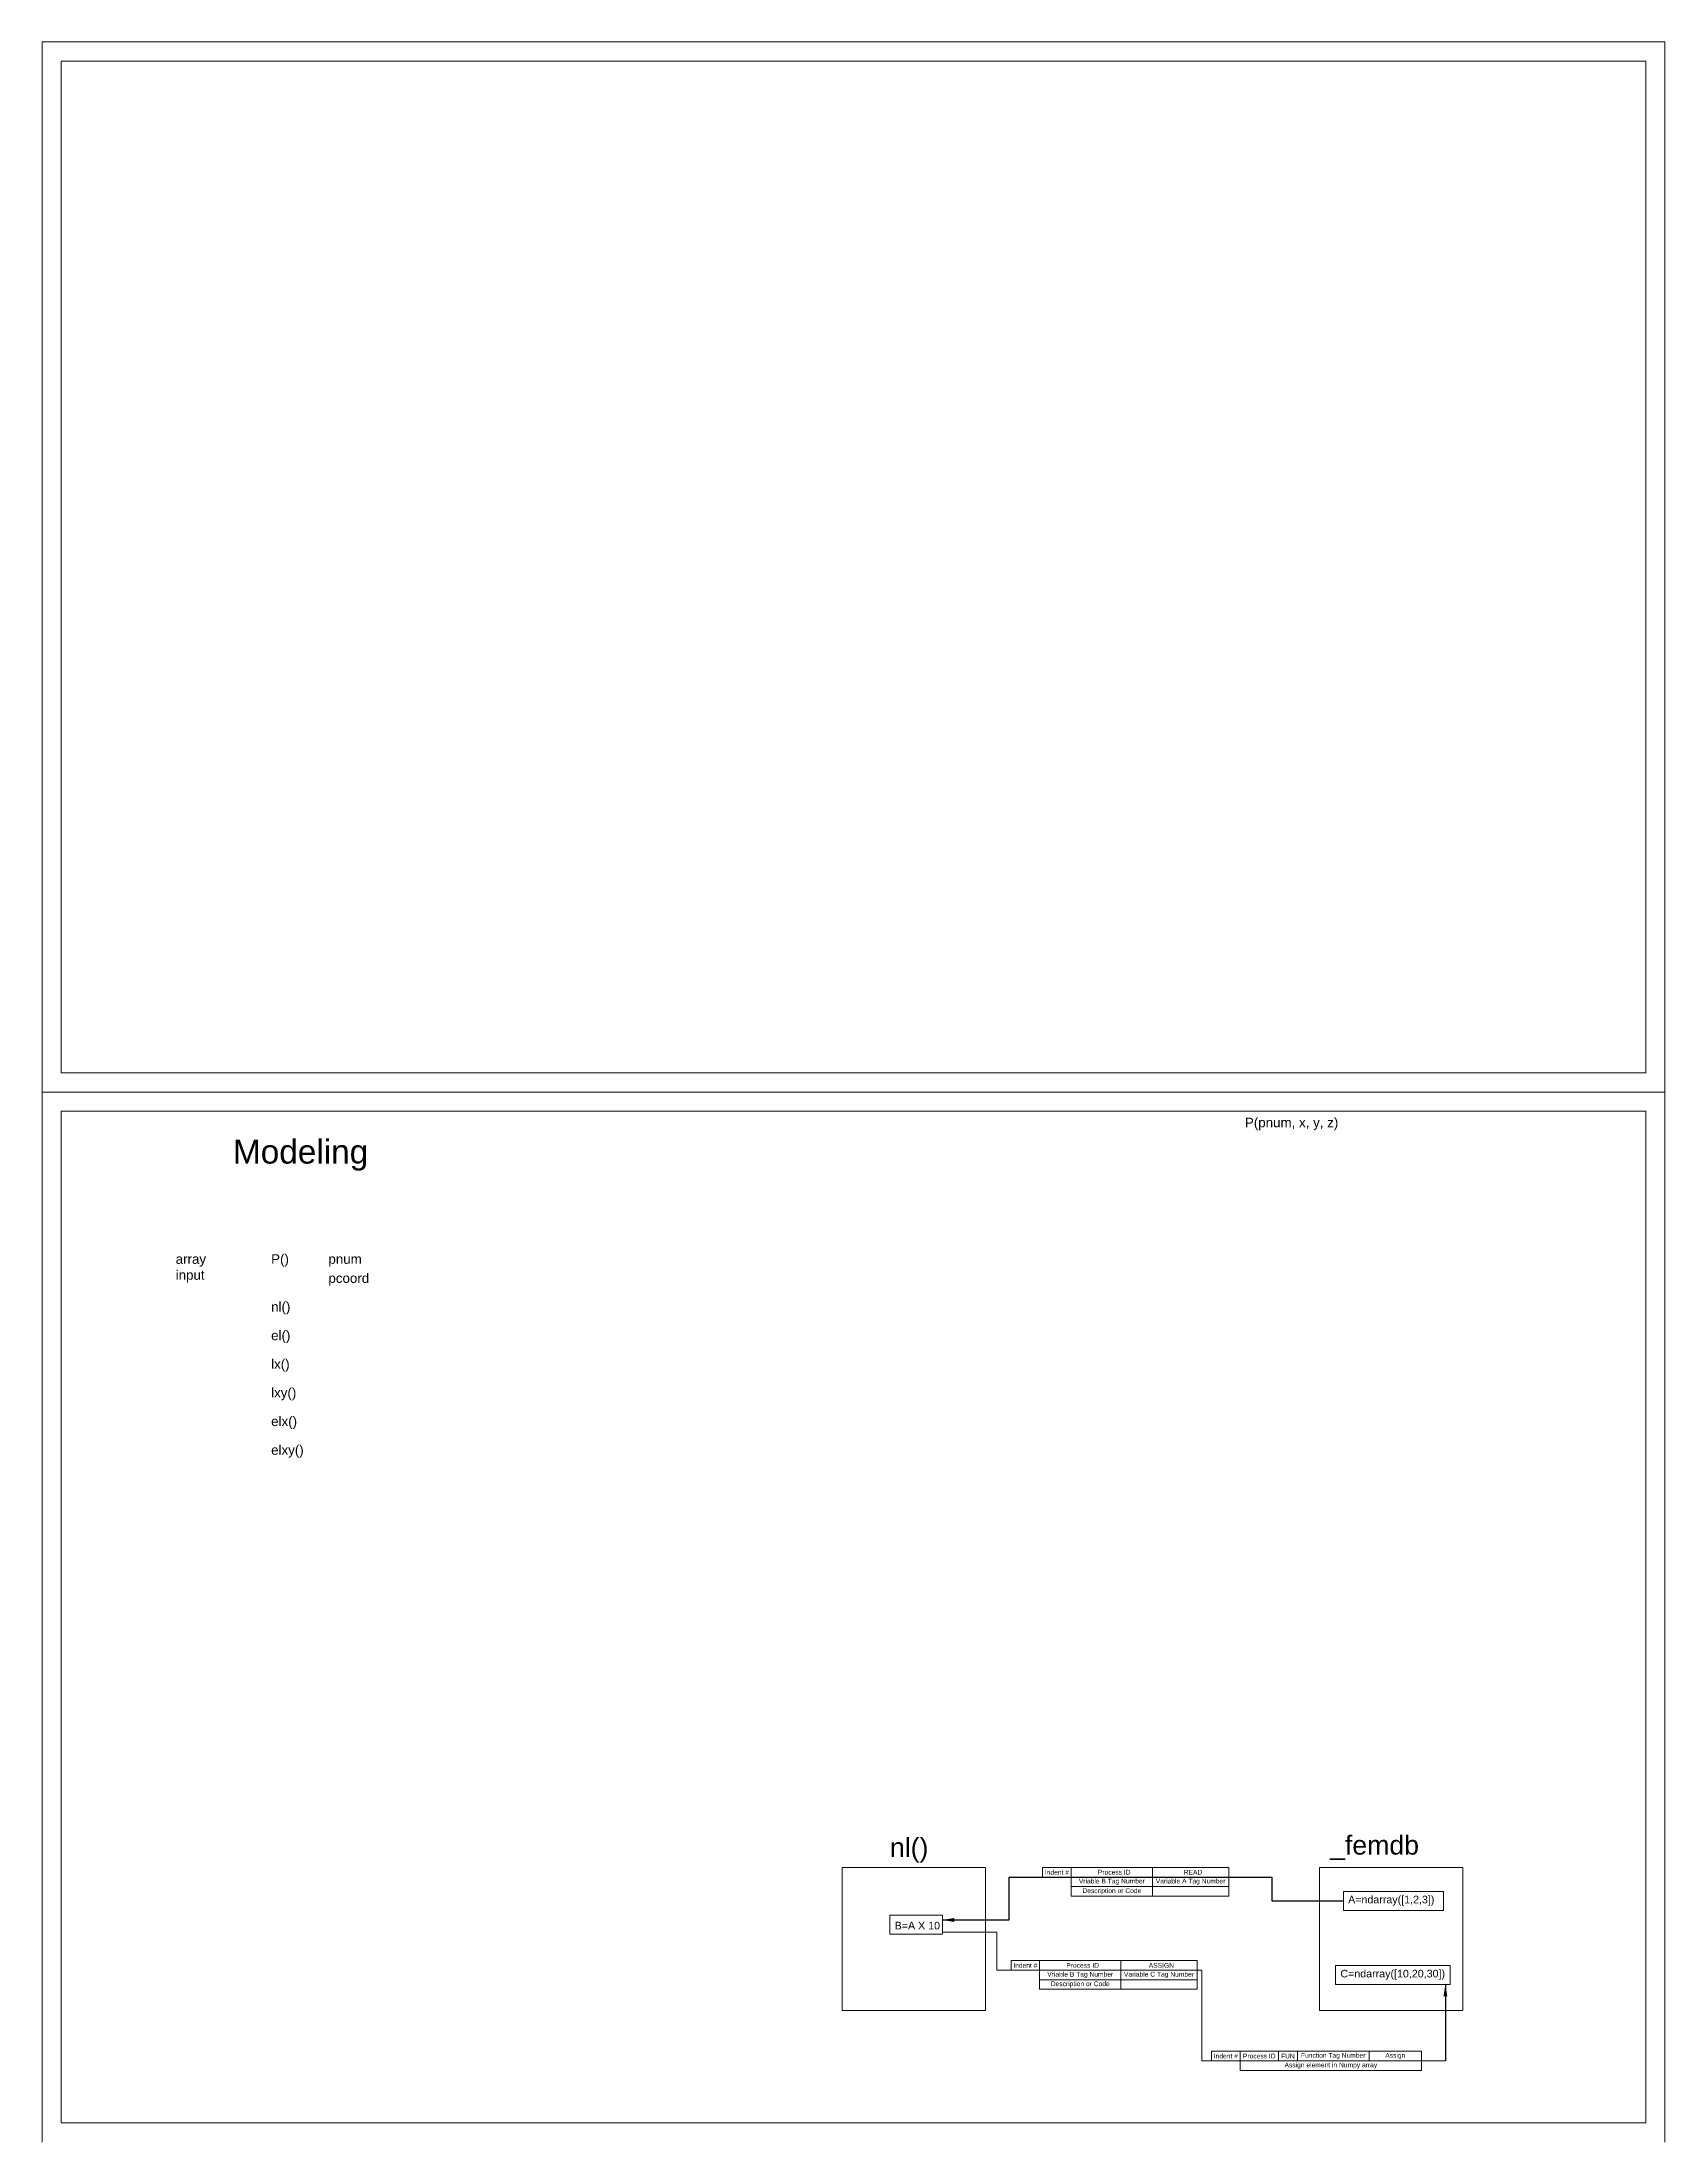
# Model space of a CAD drawing. Header units: inches. Extents: x 0 to 85, y 0 to 55.
# Drawn here: x 0 to 17, y 11 to 33 of the extents above; entities that cross this region are included whole.
import ezdxf

# ---------------------------------------------------------------- set-up
doc = ezdxf.new("R2010")
doc.units = ezdxf.units.IN
doc.header["$LTSCALE"] = 0.1
doc.header["$MEASUREMENT"] = 0
doc.layers.get('0').update_dxf_attribs({"lineweight": 5, "true_color": 0xffffff})
doc.styles.get("Standard").update_dxf_attribs({"font": ''})
doc.styles.add('textstyle10', font='')
doc.styles.add('textstyle104', font='')
doc.styles.add('textstyle112', font='')
doc.styles.add('textstyle118', font='')
doc.styles.add('textstyle137', font='')
doc.styles.add('textstyle143', font='')
doc.styles.add('textstyle145', font='')
doc.styles.add('textstyle15', font='')
doc.styles.add('textstyle164', font='')
doc.styles.add('textstyle166', font='')
doc.styles.add('textstyle168', font='')
doc.styles.add('textstyle169', font='')
doc.styles.add('textstyle176', font='')
doc.styles.add('textstyle202', font='')
doc.styles.add('textstyle208', font='')
doc.styles.add('textstyle219', font='')
doc.styles.add('textstyle22', font='')
doc.styles.add('textstyle227', font='')
doc.styles.add('textstyle229', font='')
doc.styles.add('textstyle243', font='')
doc.styles.add('textstyle247', font='')
doc.styles.add('textstyle29', font='')
doc.styles.add('textstyle34', font='')
doc.styles.add('textstyle41', font='')
doc.styles.add('textstyle44', font='')
doc.styles.add('textstyle46', font='')
doc.styles.add('textstyle47', font='')
doc.styles.add('textstyle61', font='')
doc.styles.add('textstyle62', font='')
doc.styles.add('textstyle66', font='')
doc.styles.add('textstyle72', font='')
doc.styles.add('textstyle79', font='')
doc.styles.add('textstyle83', font='')
doc.styles.add('textstyle90', font='')
doc.styles.add('textstyle97', font='')
doc.styles.get('Standard').set_extended_font_data('txt')
doc.styles.get('textstyle10').set_extended_font_data('Arial')
doc.styles.get('textstyle104').set_extended_font_data('Arial')
doc.styles.get('textstyle112').set_extended_font_data('Arial')
doc.styles.get('textstyle118').set_extended_font_data('Arial')
doc.styles.get('textstyle137').set_extended_font_data('Arial')
doc.styles.get('textstyle143').set_extended_font_data('Arial')
doc.styles.get('textstyle145').set_extended_font_data('Arial')
doc.styles.get('textstyle15').set_extended_font_data('Arial')
doc.styles.get('textstyle164').set_extended_font_data('Arial')
doc.styles.get('textstyle166').set_extended_font_data('Arial')
doc.styles.get('textstyle168').set_extended_font_data('Arial')
doc.styles.get('textstyle169').set_extended_font_data('Arial')
doc.styles.get('textstyle176').set_extended_font_data('Arial')
doc.styles.get('textstyle202').set_extended_font_data('Arial')
doc.styles.get('textstyle208').set_extended_font_data('Arial')
doc.styles.get('textstyle219').set_extended_font_data('Arial')
doc.styles.get('textstyle22').set_extended_font_data('Arial')
doc.styles.get('textstyle227').set_extended_font_data('Arial')
doc.styles.get('textstyle229').set_extended_font_data('Arial')
doc.styles.get('textstyle243').set_extended_font_data('Arial')
doc.styles.get('textstyle247').set_extended_font_data('Arial')
doc.styles.get('textstyle29').set_extended_font_data('Arial')
doc.styles.get('textstyle34').set_extended_font_data('Arial')
doc.styles.get('textstyle41').set_extended_font_data('Arial')
doc.styles.get('textstyle44').set_extended_font_data('Arial')
doc.styles.get('textstyle46').set_extended_font_data('Arial')
doc.styles.get('textstyle47').set_extended_font_data('Arial')
doc.styles.get('textstyle61').set_extended_font_data('Arial')
doc.styles.get('textstyle62').set_extended_font_data('Arial')
doc.styles.get('textstyle66').set_extended_font_data('Arial')
doc.styles.get('textstyle72').set_extended_font_data('Arial')
doc.styles.get('textstyle79').set_extended_font_data('Arial')
doc.styles.get('textstyle83').set_extended_font_data('Arial')
doc.styles.get('textstyle90').set_extended_font_data('Arial')
doc.styles.get('textstyle97').set_extended_font_data('Arial')
doc.dimstyles.get("Standard").update_dxf_attribs({"dimtxt": 0.125, "dimasz": 0.125, "dimexe": 0.0625, "dimexo": 0.03125, "dimgap": 0.03125, "dimtad": 1, "dimtxsty": 'Standard', "dimcen": 2.5, "dimadec": 0, "dimazin": 0, "dimtfac": 1, "dimtmove": 0, "dimatfit": 3, "dimfxl": 1, "dimarcsym": 0})

msp = doc.modelspace()

# ---------------------------------------------------------------- linework, layer by layer
for p, q in [((0, 33), (17, 33)), ((0, 22), (0, 33)), ((17, 33), (0, 33)), ((17, 33), (0, 33)), ((0, 33), (0, 22)), ((17, 22), (17, 33)), ((17, 22), (17, 33)), ((17, 33), (17, 22)), ((16.8, 32.8), (0.2, 32.8)), ((0.2, 32.8), (0.2, 22.2)), ((16.8, 22.2), (16.8, 32.8)), ((0, 22), (17, 22)), ((17, 22), (0, 22)), ((0, 22), (0, 11)), ((0.2, 22.2), (16.8, 22.2)), ((17, 11), (17, 22)), ((17, 11), (17, 22)), ((17, 22), (17, 11)), ((17, 22), (17, 11)), ((16.8, 21.8), (0.2, 21.8)), ((0.2, 21.8), (0.2, 11.2)), ((16.8, 11.2), (16.8, 21.8)), ((8.381, 13.876), (9.881, 13.876)), ((8.381, 12.376), (8.381, 13.876)), ((9.881, 13.876), (9.881, 12.376)), ((10.781, 13.876), (10.481, 13.876)), ((10.481, 13.876), (10.481, 13.776)), ((10.781, 13.876), (12.431, 13.876)), ((10.781, 13.676), (10.781, 13.876)), ((11.631, 13.876), (11.631, 13.576)), ((12.431, 13.876), (12.431, 13.676)), ((13.381, 13.876), (14.881, 13.876)), ((13.381, 12.376), (13.381, 13.876)), ((14.881, 13.876), (14.881, 12.376)), ((10.481, 13.776), (10.781, 13.776)), ((10.531, 13.776), (10.781, 13.776)), ((12.431, 13.676), (10.781, 13.676)), ((10.781, 13.676), (10.781, 13.576)), ((12.431, 13.576), (12.431, 13.676)), ((10.781, 13.576), (12.431, 13.576)), ((13.631, 13.626), (14.681, 13.626)), ((13.631, 13.426), (13.631, 13.626)), ((14.681, 13.426), (13.631, 13.426)), ((14.681, 13.626), (14.681, 13.426)), ((8.881, 13.376), (9.431, 13.376)), ((8.881, 13.176), (8.881, 13.376)), ((9.431, 13.376), (9.431, 13.176)), ((9.431, 13.2), (10, 13.2)), ((10, 13.2), (10, 12.8)), ((9.431, 13.176), (8.881, 13.176)), ((10, 12.8), (10.15, 12.8)), ((10.45, 12.9), (10.15, 12.9)), ((10.15, 12.9), (10.15, 12.8)), ((10.15, 12.8), (10.45, 12.8)), ((10.2, 12.8), (10.45, 12.8)), ((10.45, 12.9), (12.1, 12.9)), ((10.45, 12.7), (10.45, 12.9)), ((10.45, 12.8), (12.1, 12.8)), ((11.3, 12.9), (11.3, 12.6)), ((12.1, 12.9), (12.1, 12.7)), ((12.1, 12.8), (12.15, 12.8)), ((12.15, 12.8), (12.15, 11.85)), ((13.55, 12.85), (14.75, 12.85)), ((13.55, 12.65), (13.55, 12.85)), ((14.75, 12.85), (14.75, 12.65)), ((12.1, 12.7), (10.45, 12.7)), ((10.45, 12.7), (10.45, 12.6)), ((10.45, 12.6), (12.1, 12.6)), ((12.1, 12.6), (12.1, 12.7)), ((14.75, 12.65), (13.55, 12.65)), ((9.881, 12.376), (8.381, 12.376)), ((14.881, 12.376), (13.381, 12.376)), ((12.55, 11.95), (12.25, 11.95)), ((12.25, 11.95), (12.25, 11.85)), ((12.55, 11.95), (12.55, 11.85)), ((12.55, 11.95), (14.45, 11.95)), ((12.95, 11.95), (12.95, 11.85)), ((13.15, 11.95), (13.15, 11.85)), ((13.9, 11.95), (13.9, 11.85)), ((14.45, 11.95), (14.45, 11.75)), ((12.15, 11.85), (12.25, 11.85)), ((12.25, 11.85), (12.55, 11.85)), ((12.55, 11.85), (14.45, 11.85)), ((12.55, 11.75), (12.55, 11.85)), ((12.55, 11.75), (14.45, 11.75)), ((14.7, 11.85), (14.45, 11.85)), ((0.2, 11.2), (16.8, 11.2))]:
    msp.add_line(p, q)

# ---------------------------------------------------------------- texts
for s, insert, char_height, attachment_point, style in [('P(pnum, x, y, z)', (12.6, 21.6), 0.1, 7, 'textstyle104'), ('Modeling', (2, 21.5), 0.25, 1, 'textstyle166'), ('\\H0.1;array\\Pinput', (1.4, 20.3), 0.2, 1, 'textstyle168'), ('\\H0.1;P()', (2.4, 20.3), 0.2, 1, 'textstyle66'), ('\\H0.1;pnum', (3, 20.3), 0.2, 1, 'textstyle97'), ('\\H0.1;pcoord', (3, 20.1), 0.2, 1, 'textstyle219'), ('\\H0.1;nl()', (2.4, 19.8), 0.2, 1, 'textstyle247'), ('\\H0.1;el()', (2.4, 19.5), 0.2, 1, 'textstyle227'), ('\\H0.1;lx()', (2.4, 19.2), 0.2, 1, 'textstyle164'), ('\\H0.1;lxy()', (2.4, 18.9), 0.2, 1, 'textstyle118'), ('\\H0.1;elx()', (2.4, 18.6), 0.2, 1, 'textstyle34'), ('\\H0.1;elxy()', (2.4, 18.3), 0.2, 1, 'textstyle22'), ('nl()', (8.881, 13.926), 0.2, 7, 'textstyle229'), ('_femdb', (13.492, 13.953), 0.2, 7, 'textstyle169'), ('Indent #', (10.631, 13.826), 0.05, 5, 'textstyle61'), ('Vriable B Tag Number', (11.206, 13.726), 0.05, 5, 'textstyle143'), ('Description or Code', (11.206, 13.626), 0.05, 5, 'textstyle10'), ('Process ID', (11.231, 13.826), 0.05, 5, 'textstyle62'), ('Variable A Tag Number', (12.031, 13.726), 0.05, 5, 'textstyle112'), ('READ', (12.056, 13.826), 0.05, 5, 'textstyle176'), ('A=ndarray([1,2,3])', (13.681, 13.476), 0.08, 7, 'textstyle15'), ('B=A X 10', (8.931, 13.226), 0.08, 7, 'textstyle47'), ('Indent #', (10.3, 12.85), 0.05, 5, 'textstyle79'), ('Vriable B Tag Number', (10.875, 12.75), 0.05, 5, 'textstyle29'), ('Process ID', (10.9, 12.85), 0.05, 5, 'textstyle72'), ('Variable C Tag Number', (11.7, 12.75), 0.05, 5, 'textstyle46'), ('ASSIGN', (11.725, 12.85), 0.05, 5, 'textstyle243'), ('C=ndarray([10,20,30])', (13.6, 12.7), 0.08, 7, 'textstyle41'), ('Description or Code', (10.875, 12.65), 0.05, 5, 'textstyle83'), ('Indent #', (12.4, 11.9), 0.05, 5, 'textstyle145'), ('Process ID', (12.75, 11.9), 0.05, 5, 'textstyle208'), ('FUN', (13.05, 11.9), 0.05, 5, 'textstyle44'), ('Function Tag Number', (13.525, 11.9), 0.05, 5, 'textstyle202'), ('Assign', (14.175, 11.9), 0.05, 5, 'textstyle137'), ('Assign element in Numpy array', (13.5, 11.8), 0.05, 5, 'textstyle90')]:
    msp.add_mtext(s, dxfattribs=dict(insert=insert, char_height=char_height, attachment_point=attachment_point, style=style))

# ---------------------------------------------------------------- leaders
for points in [[(9.431, 13.326), (10.131, 13.326), (10.131, 13.776), (12.881, 13.776), (12.881, 13.526), (13.631, 13.526)], [(14.7, 12.65), (14.7, 11.85)]]:
    msp.add_leader(points, dimstyle='Standard', override={"dimscale": 1})

doc.saveas('drawing.dxf')
